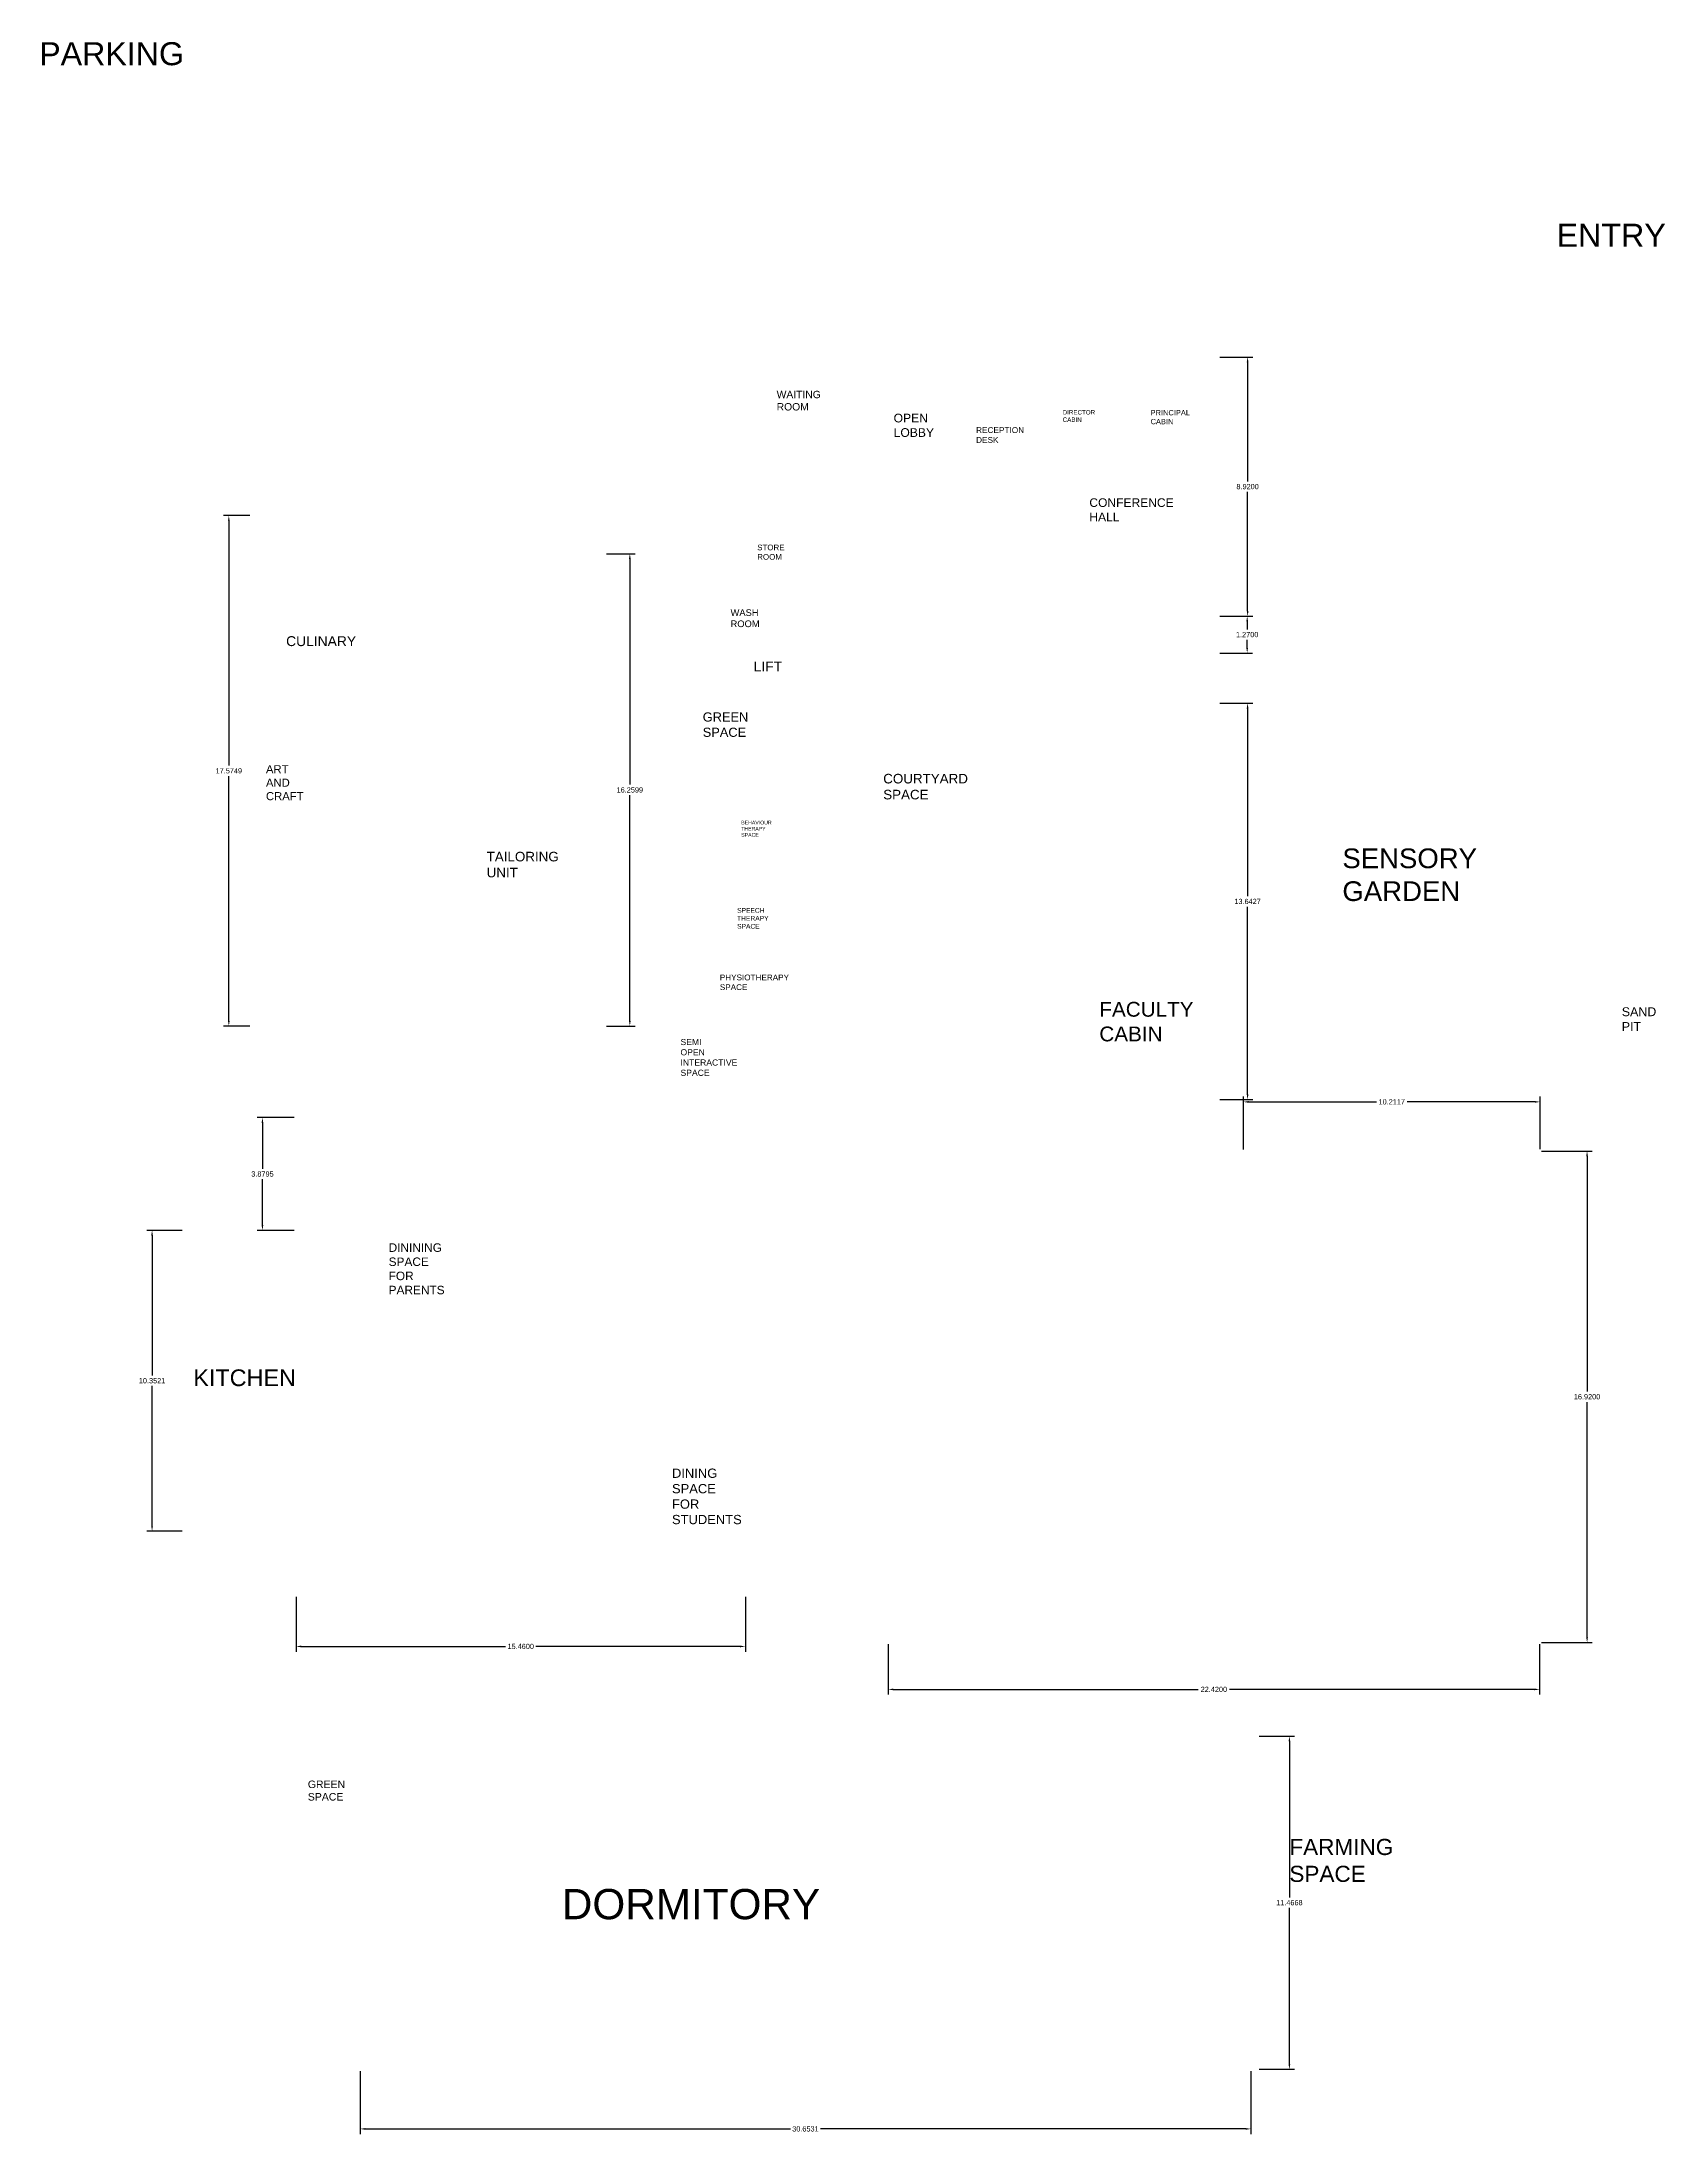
# Model space of a CAD drawing. Header units: metres. Extents: x -353 to 1688, y -477 to 135.
# Drawn here: x 612.3 to 668.2, y -378.3 to -306.2 of the extents above; entities that cross this region are included whole.
import ezdxf

# ---------------------------------------------------------------- set-up
doc = ezdxf.new("R2010")
doc.units = ezdxf.units.M
doc.header["$MEASUREMENT"] = 0
doc.layers.add('DIMENSION', color=240, linetype='Continuous', lineweight=40)
doc.layers.add('TEXT', color=141, linetype='Continuous', plot=False)
doc.styles.get("Standard").update_dxf_attribs({"font": 'arial.ttf'})
doc.dimstyles.new('Annotative', dxfattribs={"dimscale": 0, "dimtxt": 0.18, "dimasz": 0.18, "dimexe": 0.18, "dimexo": 0.0625, "dimgap": 0.09, "dimtad": 0, "dimtih": 1, "dimtoh": 1, "dimdec": 4, "dimzin": 0, "dimdsep": 46, "dimtxsty": 'Standard', "dimcen": 0.09, "dimadec": 0, "dimazin": 0, "dimtfac": 1, "dimtdec": 4, "dimtofl": 0, "dimtmove": 0, "dimatfit": 3, "dimfxl": 1, "dimtolj": 1, "dimtzin": 0, "dimarcsym": 0})

msp = doc.modelspace()

# ---------------------------------------------------------------- texts
at = {"layer": 'TEXT', "attachment_point": 1}
for s, width, gutter_width, insert, char_height in [('PARKING', 0.3681957, 3.96227, (612.2383, -306.24781), 0.792453), ('ENTRY', 0.1137345, 3.97206, (664.45223, -312.49764), 0.794412), ('WAITING ROOM', 0.0860672, 1.26912, (637.61549, -318.24924), 0.2538235), ('OPEN LOBBY', 0.0693657, 1.49379, (641.63947, -319.03855), 0.298757), ('DIRECTOR CABIN', 0.1302692, 0.76391, (647.45867, -318.91199), 0.1527823), ('PRINCIPAL CABIN', 0.2373658, 0.92025, (650.48171, -318.91027), 0.1840499), ('RECEPTION DESK ', 0.0515614, 1.01461, (644.47758, -319.50068), 0.202921), ('CONFERENCE HALL', 0.1550482, 1.48327, (648.37549, -321.94975), 0.2966546), ('STORE ROOM', 0.1611636, 0.97574, (636.94601, -323.54424), 0.195148), ('WASH ROOM', 0.0661561, 1.15076, (636.02784, -325.77086), 0.230152), ('CULINARY', 0.1061548, 1.70466, (620.73477, -326.6972), 0.340932), ('LIFT', 0.1646572, 1.70623, (636.82268, -327.56873), 0.341246), ('GREEN SPACE', 0.0752314, 1.5772, (635.07056, -329.3209), 0.3154397), ('ART AND CRAFT', 0.2055841, 1.3894, (620.04065, -331.13823), 0.2778806), ('COURTYARD SPACE', 0.2376075, 1.64801, (641.2813, -331.43648), 0.3296019), ('BEHAVIOUR THERAPY SPACE', 0.0649805, 0.63609, (636.39609, -333.05025), 0.1272186), ('TAILORING UNIT', 0.0262967, 1.64879, (627.63436, -334.12024), 0.3297588), ('SENSORY GARDEN', 0.469782, 3.39108, (657.08194, -334.00495), 0.6782154), ('SPEECH THERAPY SPACE', 0.2742639, 0.82157, (636.25356, -336.0541), 0.1643146), ('PHYSIOTHERAPY SPACE', 0.0600503, 1.00245, (635.65882, -338.34555), 0.2004892), ('FACULTY CABIN', 0.1704069, 2.5472, (648.71869, -339.28601), 0.5094394), ('SAND PIT', 0.0374593, 1.5309, (666.69628, -339.47247), 0.30618), ('SEMI OPEN INTERACTIVE SPACE', 0.0741932, 1.05927, (634.30541, -340.5621), 0.2118534), ('DININING SPACE FOR PARENTS', 0.1333621, 1.45967, (624.26225, -347.60001), 0.2919345), ('KITCHEN', 0.3875285, 2.87962, (617.54094, -351.93839), 0.575925), ('DINING SPACE FOR STUDENTS', 0.1826553, 1.59435, (634.01221, -355.35306), 0.3188702), ('GREEN SPACE', 0.386157, 1.2902, (621.48179, -366.09303), 0.258039), ('FARMING SPACE', 0.0644033, 2.7769, (655.2573, -368.1015), 0.5553807), ('DORMITORY', 0.506128, 5.20671, (630.22248, -369.8252), 1.041343)]:
    msp.add_mtext_dynamic_manual_height_columns(s, width=width, gutter_width=gutter_width, heights=[0], dxfattribs=dict(at, insert=insert, char_height=char_height))

# ---------------------------------------------------------------- blocks, each defined once
blk = doc.blocks.new('*D255')
at = {"layer": 'Defpoints', "color": 0, "transparency": 16777216}
for p in [(652.799, -317.088), (652.799, -326.008), (653.821, -326.008)]:
    blk.add_point(p, dxfattribs=at)
at = {"layer": 'DIMENSION', "color": 0, "lineweight": -2, "transparency": 16777216}
for p, q in [((652.862, -317.088), (654.001, -317.088)), ((653.821, -317.268), (653.821, -321.366)), ((653.821, -325.828), (653.821, -321.73)), ((652.862, -326.008), (654.001, -326.008))]:
    blk.add_line(p, q, dxfattribs=at)
at = {"layer": 'DIMENSION', "color": 0, "transparency": 16777216}
for points in [[(653.791, -317.268), (653.851, -317.268), (653.821, -317.088)], [(653.791, -325.828), (653.851, -325.828), (653.821, -326.008)]]:
    blk.add_solid(points, dxfattribs=at)
at = {"layer": 'DIMENSION', "color": 0, "transparency": 16777216, "insert": (653.821, -321.548), "char_height": 0.18, "attachment_point": 5}
blk.add_mtext('\\A1;8.9200', dxfattribs=at)
blk = doc.blocks.new('*D256')
at = {"layer": 'Defpoints', "color": 0, "transparency": 16777216}
for p in [(652.799, -326.008), (652.799, -327.278), (653.806, -327.278)]:
    blk.add_point(p, dxfattribs=at)
at = {"layer": 'DIMENSION', "color": 0, "lineweight": -2, "transparency": 16777216}
for p, q in [((652.862, -326.008), (653.986, -326.008)), ((653.806, -326.188), (653.806, -326.461)), ((653.806, -327.098), (653.806, -326.825)), ((652.862, -327.278), (653.986, -327.278))]:
    blk.add_line(p, q, dxfattribs=at)
at = {"layer": 'DIMENSION', "color": 0, "transparency": 16777216}
for points in [[(653.776, -326.188), (653.836, -326.188), (653.806, -326.008)], [(653.776, -327.098), (653.836, -327.098), (653.806, -327.278)]]:
    blk.add_solid(points, dxfattribs=at)
at = {"layer": 'DIMENSION', "color": 0, "transparency": 16777216, "insert": (653.806, -326.643), "char_height": 0.18, "attachment_point": 5}
blk.add_mtext('\\A1;1.2700', dxfattribs=at)
blk = doc.blocks.new('*D257')
at = {"layer": 'Defpoints', "color": 0, "transparency": 16777216}
for p in [(652.799, -329.008), (652.799, -342.651), (653.82, -342.651)]:
    blk.add_point(p, dxfattribs=at)
at = {"layer": 'DIMENSION', "color": 0, "lineweight": -2, "transparency": 16777216}
for p, q in [((652.862, -329.008), (654, -329.008)), ((653.82, -329.188), (653.82, -335.648)), ((653.82, -342.471), (653.82, -336.011)), ((652.861, -342.651), (654, -342.651))]:
    blk.add_line(p, q, dxfattribs=at)
at = {"layer": 'DIMENSION', "color": 0, "transparency": 16777216}
for points in [[(653.79, -329.188), (653.85, -329.188), (653.82, -329.008)], [(653.79, -342.471), (653.85, -342.471), (653.82, -342.651)]]:
    blk.add_solid(points, dxfattribs=at)
at = {"layer": 'DIMENSION', "color": 0, "transparency": 16777216, "insert": (653.82, -335.83), "char_height": 0.18, "attachment_point": 5}
blk.add_mtext('\\A1;13.6427', dxfattribs=at)
blk = doc.blocks.new('*D258')
at = {"layer": 'Defpoints', "color": 0, "transparency": 16777216}
for p in [(663.887, -342.729), (653.675, -344.433), (663.887, -344.421)]:
    blk.add_point(p, dxfattribs=at)
at = {"layer": 'DIMENSION', "color": 0, "lineweight": -2, "transparency": 16777216}
for p, q in [((653.675, -344.37), (653.675, -342.549)), ((653.855, -342.729), (658.256, -342.729)), ((663.707, -342.729), (659.306, -342.729)), ((663.887, -344.358), (663.887, -342.549))]:
    blk.add_line(p, q, dxfattribs=at)
at = {"layer": 'DIMENSION', "color": 0, "transparency": 16777216}
for points in [[(653.855, -342.699), (653.855, -342.759), (653.675, -342.729)], [(663.707, -342.699), (663.707, -342.759), (663.887, -342.729)]]:
    blk.add_solid(points, dxfattribs=at)
at = {"layer": 'DIMENSION', "color": 0, "transparency": 16777216, "insert": (658.781, -342.729), "char_height": 0.18, "attachment_point": 5}
blk.add_mtext('\\A1;10.2117', dxfattribs=at)
blk = doc.blocks.new('*D259')
at = {"layer": 'Defpoints', "color": 0, "transparency": 16777216}
for p in [(663.87, -344.421), (663.87, -361.341), (665.502, -361.341)]:
    blk.add_point(p, dxfattribs=at)
at = {"layer": 'DIMENSION', "color": 0, "lineweight": -2, "transparency": 16777216}
for p, q in [((663.932, -344.421), (665.682, -344.421)), ((665.502, -344.601), (665.502, -352.699)), ((665.502, -361.161), (665.502, -353.063)), ((663.932, -361.341), (665.682, -361.341))]:
    blk.add_line(p, q, dxfattribs=at)
at = {"layer": 'DIMENSION', "color": 0, "transparency": 16777216}
for points in [[(665.472, -344.601), (665.532, -344.601), (665.502, -344.421)], [(665.472, -361.161), (665.532, -361.161), (665.502, -361.341)]]:
    blk.add_solid(points, dxfattribs=at)
at = {"layer": 'DIMENSION', "color": 0, "transparency": 16777216, "insert": (665.502, -352.881), "char_height": 0.18, "attachment_point": 5}
blk.add_mtext('\\A1;16.9200', dxfattribs=at)
blk = doc.blocks.new('*D260')
at = {"layer": 'Defpoints', "color": 0, "transparency": 16777216}
for p in [(641.45, -361.341), (663.87, -361.341), (641.45, -362.955)]:
    blk.add_point(p, dxfattribs=at)
at = {"layer": 'DIMENSION', "color": 0, "lineweight": -2, "transparency": 16777216}
for p, q in [((641.45, -361.403), (641.45, -363.135)), ((663.87, -361.403), (663.87, -363.135)), ((641.63, -362.955), (652.125, -362.955)), ((663.69, -362.955), (653.195, -362.955))]:
    blk.add_line(p, q, dxfattribs=at)
at = {"layer": 'DIMENSION', "color": 0, "transparency": 16777216}
for points in [[(641.63, -362.925), (641.63, -362.985), (641.45, -362.955)], [(663.69, -362.925), (663.69, -362.985), (663.87, -362.955)]]:
    blk.add_solid(points, dxfattribs=at)
at = {"layer": 'DIMENSION', "color": 0, "transparency": 16777216, "insert": (652.66, -362.955), "char_height": 0.18, "attachment_point": 5}
blk.add_mtext('\\A1;22.4200', dxfattribs=at)
blk = doc.blocks.new('*D261')
at = {"layer": 'Defpoints', "color": 0, "transparency": 16777216}
for p in [(621.078, -359.704), (636.538, -359.704), (621.078, -361.476)]:
    blk.add_point(p, dxfattribs=at)
at = {"layer": 'DIMENSION', "color": 0, "lineweight": -2, "transparency": 16777216}
for p, q in [((621.078, -359.767), (621.078, -361.656)), ((636.538, -359.767), (636.538, -361.656)), ((621.258, -361.476), (628.283, -361.476)), ((636.358, -361.476), (629.333, -361.476))]:
    blk.add_line(p, q, dxfattribs=at)
at = {"layer": 'DIMENSION', "color": 0, "transparency": 16777216}
for points in [[(621.258, -361.446), (621.258, -361.506), (621.078, -361.476)], [(636.358, -361.446), (636.358, -361.506), (636.538, -361.476)]]:
    blk.add_solid(points, dxfattribs=at)
at = {"layer": 'DIMENSION', "color": 0, "transparency": 16777216, "insert": (628.808, -361.476), "char_height": 0.18, "attachment_point": 5}
blk.add_mtext('\\A1;15.4600', dxfattribs=at)
blk = doc.blocks.new('*D262')
at = {"layer": 'Defpoints', "color": 0, "transparency": 16777216}
for p in [(617.215, -347.152), (616.121, -357.504), (617.215, -357.504)]:
    blk.add_point(p, dxfattribs=at)
at = {"layer": 'DIMENSION', "color": 0, "lineweight": -2, "transparency": 16777216}
for p, q in [((617.153, -347.152), (615.941, -347.152)), ((616.121, -347.332), (616.121, -352.146)), ((616.121, -357.324), (616.121, -352.51)), ((617.153, -357.504), (615.941, -357.504))]:
    blk.add_line(p, q, dxfattribs=at)
at = {"layer": 'DIMENSION', "color": 0, "transparency": 16777216}
for points in [[(616.091, -347.332), (616.151, -347.332), (616.121, -347.152)], [(616.091, -357.324), (616.151, -357.324), (616.121, -357.504)]]:
    blk.add_solid(points, dxfattribs=at)
at = {"layer": 'DIMENSION', "color": 0, "transparency": 16777216, "insert": (616.121, -352.328), "char_height": 0.18, "attachment_point": 5}
blk.add_mtext('\\A1;10.3521', dxfattribs=at)
blk = doc.blocks.new('*D263')
at = {"layer": 'Defpoints', "color": 0, "transparency": 16777216}
for p in [(621.075, -343.272), (619.92, -347.152), (621.075, -347.152)]:
    blk.add_point(p, dxfattribs=at)
at = {"layer": 'DIMENSION', "color": 0, "lineweight": -2, "transparency": 16777216}
for p, q in [((621.013, -343.272), (619.74, -343.272)), ((619.92, -343.452), (619.92, -345.03)), ((619.92, -346.972), (619.92, -345.394)), ((621.013, -347.152), (619.74, -347.152))]:
    blk.add_line(p, q, dxfattribs=at)
at = {"layer": 'DIMENSION', "color": 0, "transparency": 16777216}
for points in [[(619.89, -343.452), (619.95, -343.452), (619.92, -343.272)], [(619.89, -346.972), (619.95, -346.972), (619.92, -347.152)]]:
    blk.add_solid(points, dxfattribs=at)
at = {"layer": 'DIMENSION', "color": 0, "transparency": 16777216, "insert": (619.92, -345.212), "char_height": 0.18, "attachment_point": 5}
blk.add_mtext('\\A1;3.8795', dxfattribs=at)
blk = doc.blocks.new('*D264')
at = {"layer": 'Defpoints', "color": 0, "transparency": 16777216}
for p in [(619.543, -322.545), (618.763, -340.12), (619.543, -340.12)]:
    blk.add_point(p, dxfattribs=at)
at = {"layer": 'DIMENSION', "color": 0, "lineweight": -2, "transparency": 16777216}
for p, q in [((619.48, -322.545), (618.583, -322.545)), ((618.763, -322.725), (618.763, -331.15)), ((618.763, -339.94), (618.763, -331.514)), ((619.48, -340.12), (618.583, -340.12))]:
    blk.add_line(p, q, dxfattribs=at)
at = {"layer": 'DIMENSION', "color": 0, "transparency": 16777216}
for points in [[(618.733, -322.725), (618.793, -322.725), (618.763, -322.545)], [(618.733, -339.94), (618.793, -339.94), (618.763, -340.12)]]:
    blk.add_solid(points, dxfattribs=at)
at = {"layer": 'DIMENSION', "color": 0, "transparency": 16777216, "insert": (618.763, -331.332), "char_height": 0.18, "attachment_point": 5}
blk.add_mtext('\\A1;17.5749', dxfattribs=at)
blk = doc.blocks.new('*D265')
at = {"layer": 'Defpoints', "color": 0, "transparency": 16777216}
for p in [(631.697, -323.86), (631.697, -340.12), (632.562, -340.12)]:
    blk.add_point(p, dxfattribs=at)
at = {"layer": 'DIMENSION', "color": 0, "lineweight": -2, "transparency": 16777216}
for p, q in [((631.76, -323.86), (632.742, -323.86)), ((632.562, -324.04), (632.562, -331.808)), ((632.562, -339.94), (632.562, -332.172)), ((631.76, -340.12), (632.742, -340.12))]:
    blk.add_line(p, q, dxfattribs=at)
at = {"layer": 'DIMENSION', "color": 0, "transparency": 16777216}
for points in [[(632.532, -324.04), (632.592, -324.04), (632.562, -323.86)], [(632.532, -339.94), (632.592, -339.94), (632.562, -340.12)]]:
    blk.add_solid(points, dxfattribs=at)
at = {"layer": 'DIMENSION', "color": 0, "transparency": 16777216, "insert": (632.562, -331.99), "char_height": 0.18, "attachment_point": 5}
blk.add_mtext('\\A1;16.2599', dxfattribs=at)
blk = doc.blocks.new('*D266')
at = {"layer": 'Defpoints', "color": 0, "transparency": 16777216}
for p in [(654.161, -364.565), (655.259, -364.565), (654.161, -376.032)]:
    blk.add_point(p, dxfattribs=at)
at = {"layer": 'DIMENSION', "color": 0, "lineweight": -2, "transparency": 16777216}
for p, q in [((654.223, -364.565), (655.439, -364.565)), ((655.259, -364.745), (655.259, -370.116)), ((655.259, -375.852), (655.259, -370.48)), ((654.223, -376.032), (655.439, -376.032))]:
    blk.add_line(p, q, dxfattribs=at)
at = {"layer": 'DIMENSION', "color": 0, "transparency": 16777216}
for points in [[(655.229, -364.745), (655.289, -364.745), (655.259, -364.565)], [(655.229, -375.852), (655.289, -375.852), (655.259, -376.032)]]:
    blk.add_solid(points, dxfattribs=at)
at = {"layer": 'DIMENSION', "color": 0, "transparency": 16777216, "insert": (655.259, -370.298), "char_height": 0.18, "attachment_point": 5}
blk.add_mtext('\\A1;11.4668', dxfattribs=at)
blk = doc.blocks.new('*D267')
at = {"layer": 'Defpoints', "color": 0, "transparency": 16777216}
for p in [(623.278, -376.032), (653.931, -376.032), (623.278, -378.086)]:
    blk.add_point(p, dxfattribs=at)
at = {"layer": 'DIMENSION', "color": 0, "lineweight": -2, "transparency": 16777216}
for p, q in [((623.278, -376.094), (623.278, -378.266)), ((653.931, -376.094), (653.931, -378.266)), ((623.458, -378.086), (638.088, -378.086)), ((653.751, -378.086), (639.121, -378.086))]:
    blk.add_line(p, q, dxfattribs=at)
at = {"layer": 'DIMENSION', "color": 0, "transparency": 16777216}
for points in [[(623.458, -378.056), (623.458, -378.116), (623.278, -378.086)], [(653.751, -378.056), (653.751, -378.116), (653.931, -378.086)]]:
    blk.add_solid(points, dxfattribs=at)
at = {"layer": 'DIMENSION', "color": 0, "transparency": 16777216, "insert": (638.604, -378.086), "char_height": 0.18, "attachment_point": 5}
blk.add_mtext('\\A1;30.6531', dxfattribs=at)

# ---------------------------------------------------------------- dimensions: what is measured, and where the dimension line sits
at = {"layer": 'DIMENSION'}
for base, p1, p2, picture, middle in [((653.82086, -326.00818), (652.79921, -317.08818), (652.79921, -326.00818), '*D255', (653.82086, -321.54818)), ((618.76342, -340.11971), (619.54253, -322.54483), (619.54253, -340.11971), '*D264', (618.76342, -331.33227)), ((632.5624, -340.11971), (631.69733, -323.85979), (631.69733, -340.11971), '*D265', (632.5624, -331.98975)), ((653.80586, -327.27818), (652.79921, -326.00818), (652.79921, -327.27818), '*D256', (653.80586, -326.64318)), ((653.81983, -342.65084), (652.79921, -329.00818), (652.79889, -342.65084), '*D257', (653.81983, -335.82951)), ((619.91959, -347.15179), (621.07532, -343.27226), (621.07532, -347.15179), '*D263', (619.91959, -345.21202)), ((665.50226, -361.34084), (663.86998, -344.42084), (663.86998, -361.34084), '*D259', (665.50226, -352.88084)), ((616.1208, -357.50392), (617.21505, -347.15179), (617.21505, -357.50392), '*D262', (616.1208, -352.32785)), ((655.25878, -364.56488), (654.16099, -376.03171), (654.16099, -364.56488), '*D266', (655.25878, -370.2983))]:
    dim = msp.add_linear_dim(base=base, p1=p1, p2=p2, angle=90, dimstyle='Annotative', dxfattribs=at)
    dim.commit()
    dim.dimension.update_dxf_attribs({"geometry": picture, "text_midpoint": middle})
for base, p1, p2, picture, middle in [((663.88659, -342.72906), (653.6749, -344.43299), (663.88659, -344.42084), '*D258', (658.78075, -342.72906)), ((621.07783, -361.47624), (636.53783, -359.70431), (621.07783, -359.70431), '*D261', (628.80783, -361.47624)), ((641.44998, -362.95521), (663.86998, -361.34084), (641.44998, -361.34084), '*D260', (652.65998, -362.95521)), ((623.2779, -378.08613), (653.93099, -376.03171), (623.2779, -376.03171), '*D267', (638.60445, -378.08613))]:
    dim = msp.add_linear_dim(base=base, p1=p1, p2=p2, dimstyle='Annotative', dxfattribs=at)
    dim.commit()
    dim.dimension.update_dxf_attribs({"geometry": picture, "text_midpoint": middle})

doc.saveas('drawing.dxf')
